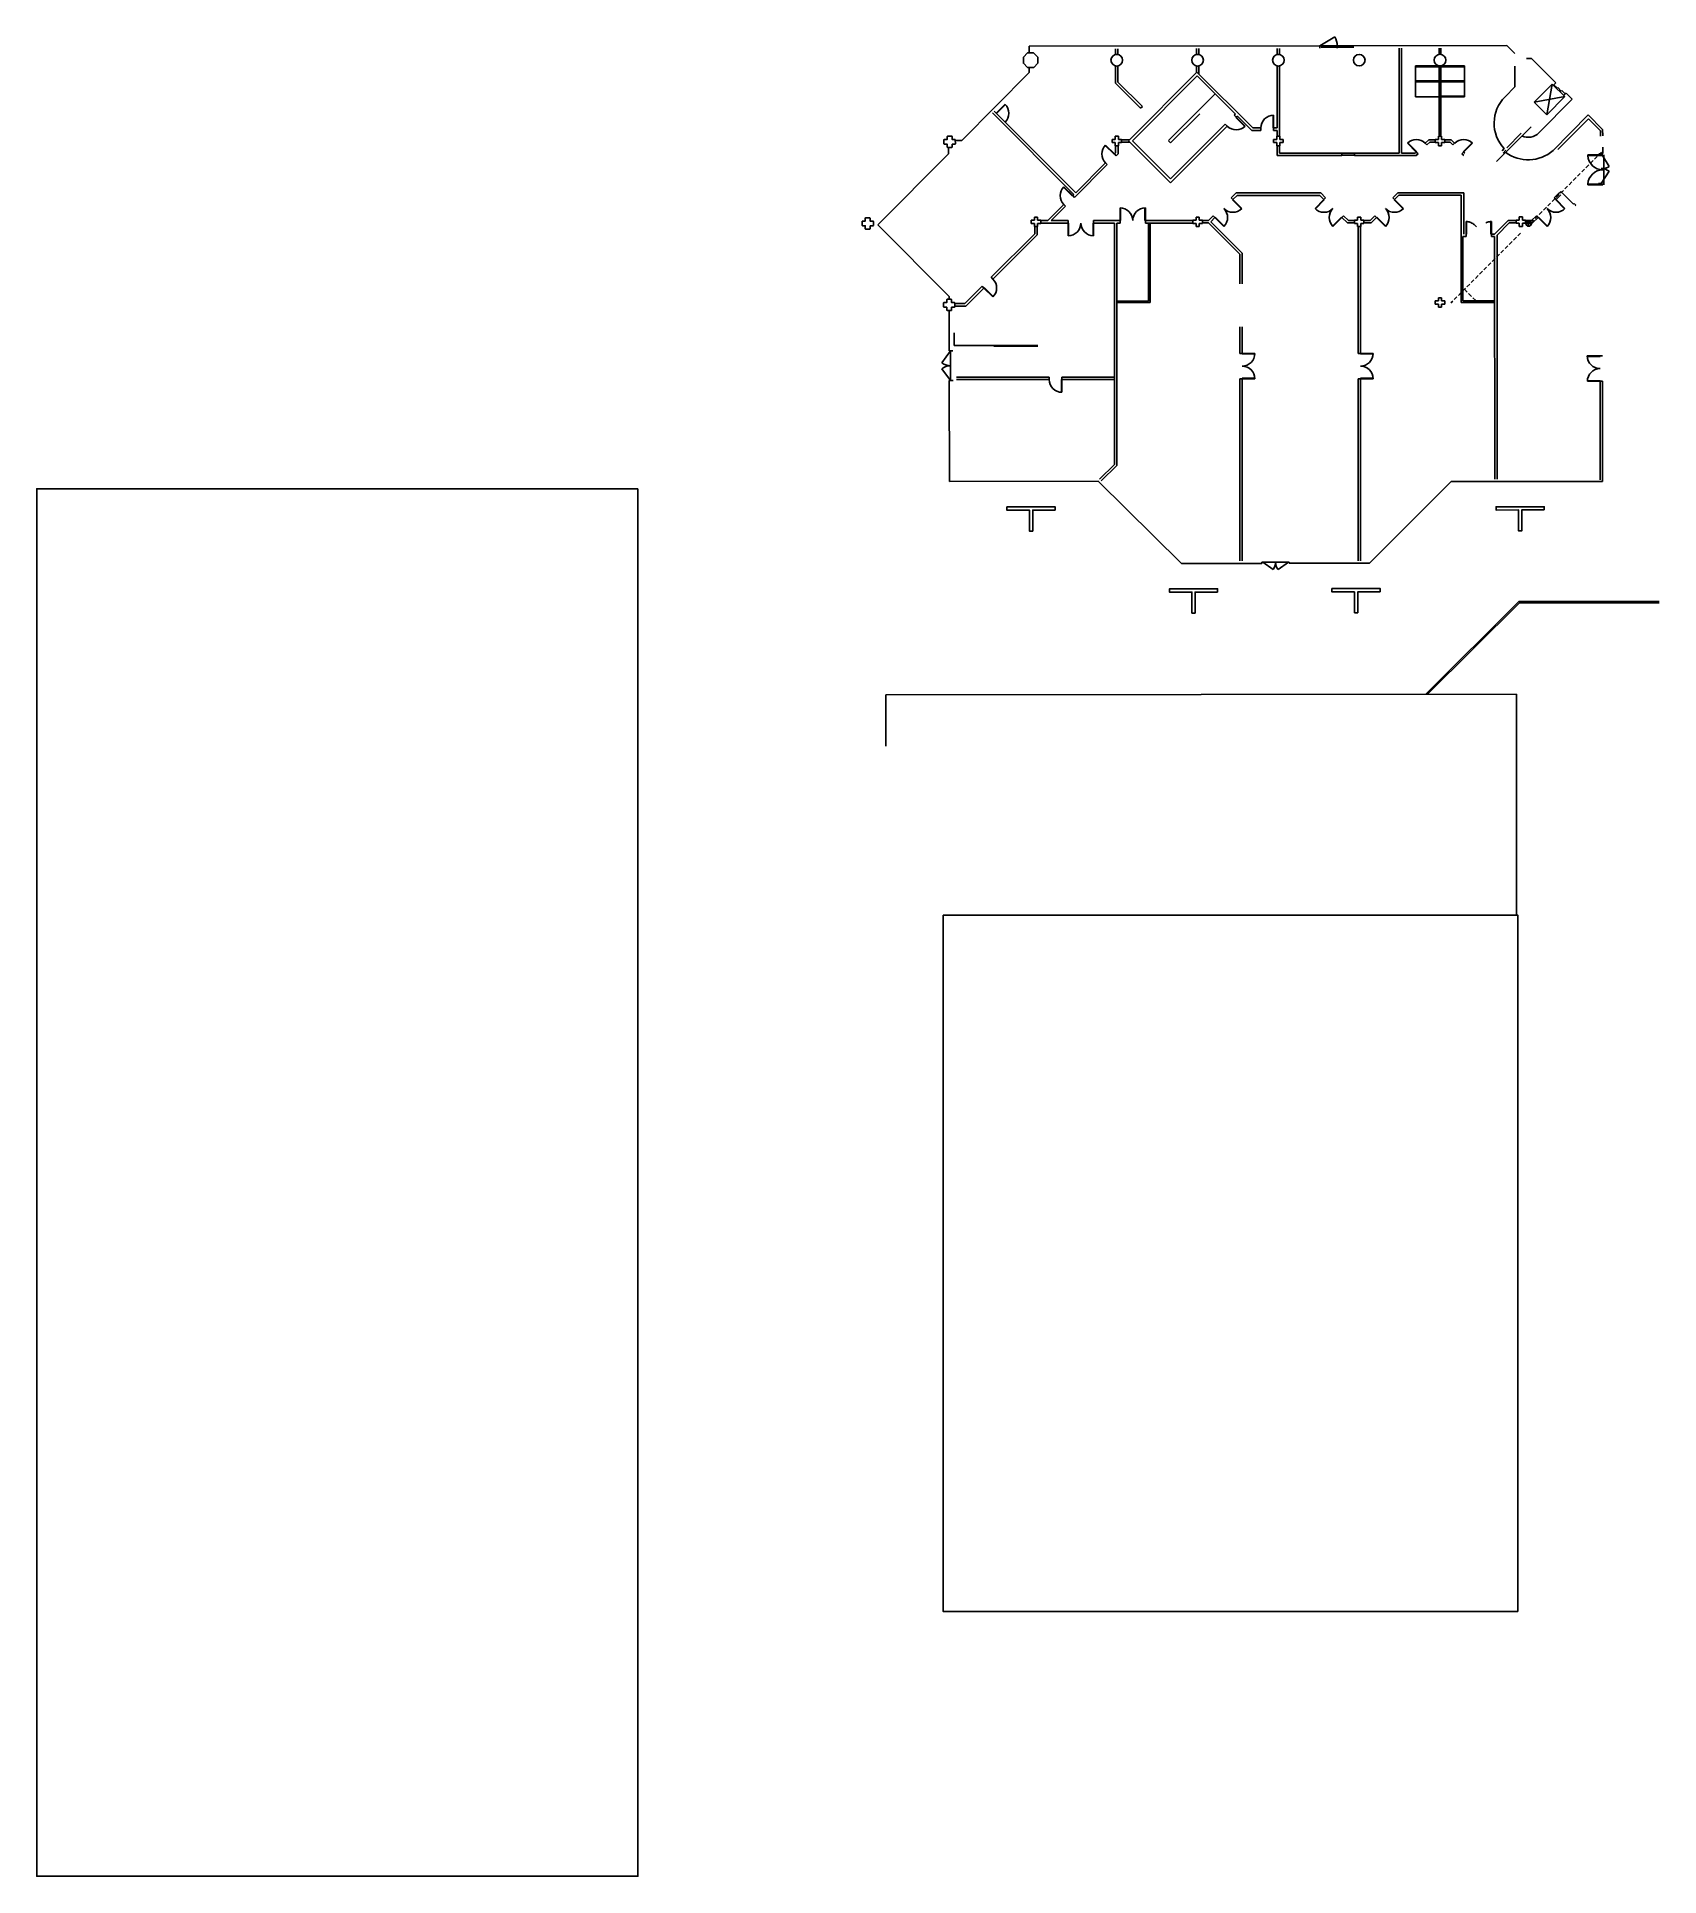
# Model space of a CAD drawing. Header units: metres. Extents: x -170671 to 7046476, y -35663801 to 566855.
# Drawn here: x 721 to 10858, y -4044 to 7447 of the extents above; entities that cross this region are included whole.
import ezdxf

# ---------------------------------------------------------------- set-up
doc = ezdxf.new("R2010")
doc.units = ezdxf.units.M
doc.header["$LTSCALE"] = 100
doc.linetypes.add('CACHE', pattern=[0.375, 0.25, -0.125])
doc.linetypes.add('CACHE2', pattern=[0.1875, 0.125, -0.0625])
for name, color, linetype in [('0-cloison', 250, 'Continuous'), ('0-mur', 250, 'Continuous'), ('0-porte', 6, 'Continuous'), ('0-xref-geo', 141, 'Continuous'), ('1-BATI', 2, 'Continuous'), ('1-mur', 250, 'Continuous'), ('G-portes', 250, 'Continuous')]:
    doc.layers.add(name, color=color, linetype=linetype)

# ---------------------------------------------------------------- blocks, each defined once
blk = doc.blocks.new('pdd')
at = {"color": 0, "linetype": 'ByBlock', "lineweight": -2}
for p, q in [((-0.5, 1), (0, 1)), ((-0.5, 0.975), (-0.5, 1)), ((0, 0.975), (-0.5, 0.975)), ((0, 1), (0, 0.975)), ((-0.5, 0.025), (0, 0.025)), ((-0.5, 0), (-0.5, 0.025)), ((0, 0), (-0.5, 0)), ((0, 0.025), (0, 0))]:
    blk.add_line(p, q, dxfattribs=at)
at = {"color": 0, "linetype": 'CACHE2', "lineweight": -2}
blk.add_line((0.026, 1), (0.026, 0), dxfattribs=at)
at = {"color": 0, "linetype": 'ByBlock', "lineweight": -2}
for centre, radius, start, end in [((0.001, 1.002), 0.502, 183.08833, 269.84934), ((0, -0.001), 0.501, 90.05189, 177.01047)]:
    blk.add_arc(centre, radius, start, end, dxfattribs=at)

msp = doc.modelspace()

# ---------------------------------------------------------------- linework, layer by layer
at = {"layer": '0-cloison', "color": 0}
for p, q in [((7461.548, 7372.808), (7461.566, 7336.812)), ((7476.433, 7372.793), (7476.429, 7336.842)), ((7966.358, 7373.279), (7966.368, 7336.484)), ((7981.228, 7373.31), (7981.237, 7336.516)), ((8471.169, 7373.749), (8471.173, 7336.605)), ((8486.038, 7373.781), (8486.036, 7336.635)), ((9232.892, 7376.127), (9233.026, 6719.645)), ((9247.761, 7376.158), (9247.905, 6719.629)), ((9483.247, 7376.376), (9483.262, 7337.242)), ((9493.17, 7376.365), (9493.17, 7337.279)), ((7461.573, 7264.715), (7461.596, 7157.467)), ((7476.451, 7264.698), (7476.474, 7163.625)), ((7966.392, 7223.312), (7966.385, 7265.235)), ((7981.264, 7214.132), (7981.248, 7265.265)), ((8471.184, 7265.355), (8471.272, 6877.542)), ((8486.063, 7265.338), (8486.15, 6825.941)), ((9483.269, 7265.145), (9334.538, 7265.122)), ((9334.538, 7265.122), (9334.538, 7265.122)), ((9334.538, 7265.122), (9334.538, 7265.122)), ((9334.538, 7265.122), (9334.589, 7071.74)), ((9334.543, 7260.144), (9483.279, 7260.168)), ((9334.543, 7260.144), (9334.543, 7260.144)), ((9483.269, 7265.145), (9483.363, 6826.147)), ((9641.917, 7260.227), (9493.187, 7260.204)), ((9641.923, 7265.157), (9493.192, 7265.134)), ((9493.192, 7265.134), (9493.28, 6826.135)), ((9641.917, 7260.227), (9641.917, 7260.227)), ((9641.923, 7265.157), (9641.923, 7265.157)), ((9641.923, 7265.157), (9641.923, 7265.157)), ((9641.923, 7265.157), (9641.958, 7071.822)), ((7461.596, 7157.467), (7461.596, 7157.467)), ((7461.596, 7157.467), (7461.596, 7157.467)), ((7618.055, 7001.093), (7461.596, 7157.467)), ((7476.474, 7163.625), (7476.474, 7163.625)), ((7476.474, 7163.625), (7476.474, 7163.625)), ((7628.565, 7011.606), (7476.474, 7163.625)), ((9334.565, 7170.921), (9483.295, 7170.943)), ((9334.565, 7170.921), (9334.565, 7170.921)), ((9334.569, 7165.942), (9483.3, 7165.965)), ((9334.569, 7165.942), (9334.569, 7165.942)), ((9641.938, 7166.024), (9493.207, 7166.001)), ((9641.943, 7170.955), (9493.212, 7170.932)), ((9641.938, 7166.024), (9641.938, 7166.024)), ((9641.943, 7170.955), (9641.943, 7170.955)), ((7628.565, 7011.606), (7618.055, 7001.093)), ((7628.565, 7011.606), (7628.565, 7011.606)), ((7628.565, 7011.606), (7628.565, 7011.606)), ((9334.589, 7071.74), (9483.31, 7071.81)), ((9334.589, 7071.74), (9334.589, 7071.74)), ((9334.589, 7071.74), (9334.589, 7071.74)), ((9641.958, 7071.822), (9493.227, 7071.799)), ((9641.954, 7076.8), (9493.233, 7076.729)), ((9641.954, 7076.8), (9641.954, 7076.8)), ((9641.958, 7071.822), (9641.958, 7071.822)), ((9641.958, 7071.822), (9641.958, 7071.822)), ((6691.325, 6971.542), (7201.486, 6461.617)), ((6701.835, 6982.056), (7212.003, 6472.132)), ((7618.055, 7001.093), (7618.055, 7001.093)), ((7618.055, 7001.093), (7618.055, 7001.093)), ((7546.661, 6803.403), (7498.858, 6803.417)), ((7550.769, 6788.538), (7498.862, 6788.53)), ((8311.857, 6862.639), (8311.857, 6862.639)), ((8311.857, 6862.639), (8311.857, 6862.639)), ((8318.012, 6877.511), (8318.012, 6877.511)), ((8318.012, 6877.511), (8318.012, 6877.511)), ((8445.987, 6877.522), (8445.987, 6877.522)), ((8448.963, 6877.519), (8448.957, 6862.68)), ((8448.957, 6862.68), (8448.957, 6862.68)), ((8448.957, 6862.68), (8448.957, 6862.68)), ((8448.957, 6862.68), (8471.275, 6862.655)), ((8471.272, 6877.542), (8448.963, 6877.519)), ((8448.963, 6877.519), (8448.963, 6877.519)), ((8448.963, 6877.519), (8448.963, 6877.519)), ((8448.963, 6877.519), (8448.963, 6877.519)), ((8448.963, 6877.519), (8448.963, 6877.519)), ((8448.963, 6877.519), (8448.963, 6877.519)), ((8471.272, 6877.542), (8471.272, 6877.542)), ((8471.272, 6877.542), (8471.272, 6877.542)), ((8471.275, 6862.655), (8471.275, 6862.655)), ((8471.275, 6862.655), (8471.275, 6862.655)), ((8471.275, 6862.655), (8471.281, 6825.909)), ((9418.376, 6803.809), (9396.626, 6782.039)), ((9396.626, 6782.039), (9407.137, 6771.54)), ((9407.137, 6771.54), (9424.535, 6788.956)), ((9418.376, 6803.809), (9458.587, 6803.822)), ((9418.376, 6803.809), (9418.376, 6803.809)), ((9418.376, 6803.809), (9418.376, 6803.809)), ((9424.535, 6788.956), (9424.535, 6788.956)), ((9424.535, 6788.956), (9424.535, 6788.956)), ((9424.535, 6788.956), (9458.591, 6788.935)), ((9558.281, 6803.862), (9518.071, 6803.849)), ((9552.121, 6788.989), (9518.08, 6788.963)), ((9552.121, 6788.989), (9552.121, 6788.989)), ((9552.121, 6788.989), (9552.121, 6788.989)), ((9569.538, 6771.554), (9552.121, 6788.989)), ((9558.281, 6803.862), (9558.281, 6803.862)), ((9558.281, 6803.862), (9558.281, 6803.862)), ((9558.281, 6803.862), (9580.048, 6782.068)), ((9580.048, 6782.068), (9569.538, 6771.554)), ((7461.695, 6721.906), (7454.68, 6714.928)), ((7454.68, 6714.928), (7454.68, 6714.928)), ((7454.68, 6714.928), (7454.68, 6714.928)), ((7454.68, 6714.928), (7454.68, 6714.928)), ((7454.68, 6714.928), (7454.68, 6714.928)), ((7454.68, 6714.928), (7454.68, 6714.928)), ((7454.68, 6714.928), (7465.207, 6704.383)), ((7461.695, 6721.906), (7461.685, 6766.219)), ((7461.695, 6721.906), (7461.695, 6721.906)), ((7461.695, 6721.906), (7461.695, 6721.906)), ((7476.565, 6715.763), (7465.207, 6704.383)), ((7465.207, 6704.383), (7465.207, 6704.383)), ((7465.207, 6704.383), (7465.207, 6704.383)), ((7476.565, 6715.763), (7476.557, 6766.201)), ((7476.565, 6715.763), (7476.565, 6715.763)), ((7476.565, 6715.763), (7476.565, 6715.763)), ((8471.299, 6766.411), (8471.3, 6704.47)), ((8471.3, 6704.47), (8874.473, 6704.563)), ((8471.3, 6704.47), (8471.3, 6704.47)), ((8471.3, 6704.47), (8471.3, 6704.47)), ((8486.162, 6766.442), (8486.176, 6719.491)), ((8486.176, 6719.491), (8874.48, 6719.551)), ((8486.176, 6719.491), (8486.176, 6719.491)), ((8486.176, 6719.491), (8486.176, 6719.491)), ((8874.48, 6719.551), (8874.473, 6704.563)), ((8953.794, 6719.605), (9233.026, 6719.645)), ((8953.794, 6719.605), (8953.797, 6704.568)), ((8953.797, 6704.568), (9340.276, 6704.663)), ((9233.026, 6719.645), (9233.026, 6719.645)), ((9233.026, 6719.645), (9233.026, 6719.645)), ((9247.905, 6719.629), (9334.266, 6719.645)), ((9247.905, 6719.629), (9247.905, 6719.629)), ((9247.905, 6719.629), (9247.905, 6719.629)), ((9340.549, 6725.929), (9334.266, 6719.645)), ((9334.266, 6719.645), (9334.266, 6719.645)), ((9334.266, 6719.645), (9334.266, 6719.645)), ((9351.066, 6715.431), (9340.276, 6704.663)), ((9340.276, 6704.663), (9340.276, 6704.663)), ((9340.276, 6704.663), (9340.276, 6704.663)), ((9340.549, 6725.929), (9351.066, 6715.431)), ((9636.292, 6725.88), (9625.776, 6715.365)), ((9625.776, 6715.365), (9625.776, 6715.365)), ((9625.776, 6715.365), (9625.776, 6715.365)), ((9625.776, 6715.365), (9636.427, 6704.696)), ((9636.292, 6725.88), (9642.582, 6719.568)), ((9636.345, 6704.729), (9636.345, 6704.729)), ((9636.427, 6704.696), (9636.427, 6704.696)), ((7409.129, 6648.273), (7204.998, 6444.094)), ((7398.602, 6658.818), (7212.003, 6472.132)), ((7398.602, 6658.818), (7398.602, 6658.818)), ((7398.602, 6658.818), (7398.602, 6658.818)), ((7398.602, 6658.818), (7398.602, 6658.818)), ((7398.602, 6658.818), (7398.602, 6658.818)), ((7398.602, 6658.818), (7409.129, 6648.273)), ((7409.129, 6648.273), (7409.129, 6648.273)), ((7409.129, 6648.273), (7409.129, 6648.273)), ((7201.486, 6461.617), (7194.48, 6454.592)), ((7194.48, 6454.592), (7194.48, 6454.592)), ((7194.48, 6454.592), (7194.48, 6454.592)), ((7194.48, 6454.592), (7194.48, 6454.592)), ((7194.48, 6454.592), (7194.48, 6454.592)), ((7194.48, 6454.592), (7194.48, 6454.592)), ((7194.48, 6454.592), (7204.998, 6444.094)), ((7201.486, 6461.617), (7201.486, 6461.617)), ((7201.486, 6461.617), (7201.486, 6461.617)), ((7204.998, 6444.094), (7204.998, 6444.094)), ((7204.998, 6444.094), (7204.998, 6444.094)), ((7212.003, 6472.132), (7212.003, 6472.132)), ((7212.003, 6472.132), (7212.003, 6472.132)), ((8214.524, 6471.406), (8183.577, 6440.43)), ((8183.577, 6440.43), (8183.577, 6440.43)), ((8183.577, 6440.43), (8183.577, 6440.43)), ((8194.094, 6429.933), (8183.577, 6440.43)), ((8220.699, 6456.506), (8194.094, 6429.933)), ((8214.524, 6471.406), (8743.057, 6471.485)), ((8214.524, 6471.406), (8214.524, 6471.406)), ((8214.524, 6471.406), (8214.524, 6471.406)), ((8220.699, 6456.506), (8736.903, 6456.613)), ((8220.699, 6456.506), (8220.699, 6456.506)), ((8220.699, 6456.506), (8220.699, 6456.506)), ((8736.903, 6456.613), (8736.903, 6456.613)), ((8736.903, 6456.613), (8736.903, 6456.613)), ((8736.903, 6456.613), (8763.498, 6430.057)), ((8743.057, 6471.485), (8743.057, 6471.485)), ((8743.057, 6471.485), (8743.057, 6471.485)), ((8743.057, 6471.485), (8774.014, 6440.571)), ((8763.498, 6430.057), (8774.014, 6440.571)), ((8774.014, 6440.571), (8774.014, 6440.571)), ((8774.014, 6440.571), (8774.014, 6440.571)), ((9224.138, 6471.599), (9193.182, 6440.671)), ((9193.182, 6440.671), (9193.182, 6440.671)), ((9193.182, 6440.671), (9193.182, 6440.671)), ((9203.708, 6430.125), (9193.182, 6440.671)), ((9230.297, 6456.746), (9203.708, 6430.125)), ((9224.138, 6471.599), (9636.4, 6471.713)), ((9224.138, 6471.599), (9224.138, 6471.599)), ((9224.138, 6471.599), (9224.138, 6471.599)), ((9230.297, 6456.746), (9621.525, 6456.843)), ((9230.297, 6456.746), (9230.297, 6456.746)), ((9230.297, 6456.746), (9230.297, 6456.746)), ((9621.525, 6456.843), (9621.525, 6456.843)), ((9621.525, 6456.843), (9621.525, 6456.843)), ((9621.582, 6199.628), (9621.525, 6456.843)), ((9636.4, 6471.713), (9636.4, 6471.713)), ((9636.4, 6471.713), (9636.4, 6471.713)), ((9636.4, 6471.713), (9636.4, 6471.713)), ((9636.458, 6213.055), (9636.4, 6471.713)), ((9636.4, 6471.713), (9636.458, 6213.055)), ((10242.883, 6480.984), (10202.795, 6440.863)), ((10202.795, 6440.863), (10233.743, 6471.839)), ((10213.313, 6430.366), (10202.795, 6440.863)), ((10242.894, 6459.924), (10213.313, 6430.366)), ((10242.883, 6480.984), (10242.883, 6480.984)), ((10242.883, 6480.984), (10242.883, 6480.984)), ((10242.883, 6480.984), (10322.551, 6401.341)), ((10242.894, 6459.924), (10242.894, 6459.924)), ((10242.894, 6459.924), (10242.894, 6459.924)), ((7138.403, 6398.482), (7038.454, 6298.508)), ((7148.92, 6387.984), (7059.488, 6298.525)), ((7138.403, 6398.482), (7138.403, 6398.482)), ((7138.403, 6398.482), (7138.403, 6398.482)), ((7138.403, 6398.482), (7138.403, 6398.482)), ((7138.403, 6398.482), (7138.403, 6398.482)), ((7138.403, 6398.482), (7148.92, 6387.984)), ((7148.92, 6387.984), (7148.92, 6387.984)), ((7148.92, 6387.984), (7148.92, 6387.984)), ((8071.428, 6328.211), (8041.922, 6298.718)), ((8071.428, 6328.211), (8071.428, 6328.211)), ((8071.428, 6328.211), (8071.428, 6328.211)), ((8081.94, 6317.713), (8071.428, 6328.211)), ((8191.989, 6427.82), (8191.989, 6427.82)), ((8194.094, 6429.933), (8194.094, 6429.933)), ((8194.094, 6429.933), (8194.094, 6429.933)), ((8194.094, 6429.933), (8194.094, 6429.933)), ((8194.094, 6429.933), (8194.094, 6429.933)), ((8194.094, 6429.933), (8194.094, 6429.933)), ((8763.498, 6430.057), (8763.498, 6430.057)), ((8763.498, 6430.057), (8763.498, 6430.057)), ((8763.498, 6430.057), (8763.498, 6430.057)), ((8763.498, 6430.057), (8763.498, 6430.057)), ((8763.498, 6430.057), (8763.498, 6430.057)), ((8765.608, 6427.939), (8765.608, 6427.939)), ((8875.711, 6317.876), (8886.221, 6328.389)), ((8886.221, 6328.389), (8886.221, 6328.389)), ((8886.221, 6328.389), (8886.221, 6328.389)), ((8886.221, 6328.389), (8915.74, 6298.881)), ((9081.033, 6328.452), (9051.536, 6298.91)), ((9081.033, 6328.452), (9081.033, 6328.452)), ((9081.033, 6328.452), (9081.033, 6328.452)), ((9091.554, 6317.905), (9081.033, 6328.452)), ((9201.603, 6428.012), (9201.603, 6428.012)), ((9203.708, 6430.125), (9203.708, 6430.125)), ((9203.708, 6430.125), (9203.708, 6430.125)), ((9203.708, 6430.125), (9203.708, 6430.125)), ((9203.708, 6430.125), (9203.708, 6430.125)), ((9203.708, 6430.125), (9203.708, 6430.125)), ((9983.332, 6301.589), (9983.318, 6321.453)), ((9983.318, 6321.453), (10003.152, 6321.43)), ((10003.152, 6321.43), (10003.157, 6301.614)), ((10061.14, 6299.151), (10090.641, 6328.643)), ((10090.641, 6328.643), (10101.158, 6318.146)), ((10322.551, 6401.341), (10327.061, 6405.876)), ((10322.551, 6401.341), (10322.551, 6401.341)), ((10322.551, 6401.341), (10322.551, 6401.341)), ((10327.061, 6405.876), (10327.061, 6405.876)), ((10327.061, 6405.876), (10327.061, 6405.876)), ((10327.061, 6405.876), (10327.061, 6405.876)), ((10327.061, 6405.876), (10327.061, 6405.876)), ((10327.061, 6405.876), (10327.061, 6405.876)), ((10327.061, 6405.876), (10327.061, 6405.876)), ((10337.587, 6395.331), (10327.061, 6405.876)), ((10333.063, 6390.843), (10337.587, 6395.331)), ((10333.063, 6390.843), (10333.063, 6390.843)), ((10333.063, 6390.843), (10333.063, 6390.843)), ((10337.587, 6395.331), (10337.587, 6395.331)), ((10337.587, 6395.331), (10337.587, 6395.331)), ((10337.587, 6395.331), (10337.587, 6395.331)), ((10337.587, 6395.331), (10337.587, 6395.331)), ((10337.587, 6395.331), (10337.587, 6395.331)), ((10339.686, 6397.443), (10339.686, 6397.443)), ((6684.491, 5944.411), (6956.992, 6217.013)), ((6695.017, 5933.866), (6971.867, 6210.872)), ((6956.992, 6217.013), (6956.991, 6261.278)), ((6956.992, 6217.013), (6956.992, 6217.013)), ((6956.992, 6217.013), (6956.992, 6217.013)), ((6971.867, 6210.872), (6971.86, 6261.31)), ((6971.867, 6210.872), (6971.867, 6210.872)), ((6971.867, 6210.872), (6971.867, 6210.872)), ((6994.158, 6283.638), (7165.03, 6283.65)), ((7038.454, 6298.508), (6994.164, 6298.477)), ((7038.454, 6298.508), (7038.454, 6298.508)), ((7038.454, 6298.508), (7038.454, 6298.508)), ((7165.02, 6298.536), (7059.488, 6298.525)), ((7059.488, 6298.525), (7059.488, 6298.525)), ((7059.488, 6298.525), (7059.488, 6298.525)), ((7165.02, 6298.536), (7165.02, 6298.536)), ((7165.02, 6298.536), (7165.02, 6298.536)), ((7165.03, 6283.65), (7165.02, 6298.536)), ((7165.03, 6283.65), (7165.03, 6283.65)), ((7165.03, 6283.65), (7165.03, 6283.65)), ((7165.03, 6283.65), (7165.03, 6283.65)), ((7165.03, 6283.65), (7165.03, 6283.65)), ((7165.03, 6283.65), (7165.03, 6283.65)), ((7168.006, 6283.647), (7168.006, 6283.647)), ((7320.692, 6283.713), (7320.692, 6283.713)), ((7323.668, 6283.709), (7323.674, 6298.549)), ((7323.668, 6283.709), (7454.353, 6283.714)), ((7323.668, 6283.709), (7323.668, 6283.709)), ((7323.668, 6283.709), (7323.668, 6283.709)), ((7323.668, 6283.709), (7323.668, 6283.709)), ((7323.668, 6283.709), (7323.668, 6283.709)), ((7323.668, 6283.709), (7323.668, 6283.709)), ((7323.674, 6298.549), (7489.046, 6298.608)), ((7323.674, 6298.549), (7323.674, 6298.549)), ((7323.674, 6298.549), (7323.674, 6298.549)), ((7454.353, 6283.714), (7454.353, 6283.714)), ((7454.353, 6283.714), (7454.353, 6283.714)), ((7454.678, 4775.876), (7454.353, 6283.714)), ((7469.216, 6283.744), (7469.216, 6283.744)), ((7469.216, 6283.744), (7469.216, 6283.744)), ((7469.547, 4769.733), (7469.216, 6283.744)), ((7489.056, 6283.722), (7469.216, 6283.744)), ((7489.046, 6298.608), (7489.046, 6298.608)), ((7489.046, 6298.608), (7489.046, 6298.608)), ((7489.046, 6298.608), (7489.046, 6298.608)), ((7489.046, 6298.608), (7489.046, 6298.608)), ((7489.046, 6298.608), (7489.046, 6298.608)), ((7489.046, 6298.608), (7489.056, 6283.722)), ((7489.056, 6283.722), (7489.056, 6283.722)), ((7489.056, 6283.722), (7489.056, 6283.722)), ((7492.022, 6298.605), (7492.022, 6298.605)), ((7644.724, 6298.624), (7644.724, 6298.624)), ((7647.7, 6298.621), (7647.694, 6283.781)), ((7647.694, 6283.781), (7944.283, 6283.802)), ((7647.694, 6283.781), (7647.694, 6283.781)), ((7647.694, 6283.781), (7647.694, 6283.781)), ((7647.7, 6298.621), (7944.279, 6298.689)), ((7647.7, 6298.621), (7647.7, 6298.621)), ((7647.7, 6298.621), (7647.7, 6298.621)), ((7647.7, 6298.621), (7647.7, 6298.621)), ((7647.7, 6298.621), (7647.7, 6298.621)), ((7647.7, 6298.621), (7647.7, 6298.621)), ((7667.529, 6283.759), (7667.529, 6283.759)), ((7667.631, 5796.315), (7667.529, 6283.759)), ((7677.446, 6283.747), (7677.446, 6283.747)), ((7677.553, 5786.396), (7677.446, 6283.747)), ((8041.922, 6298.718), (8003.769, 6298.717)), ((8041.932, 6283.832), (8003.772, 6283.83)), ((8041.922, 6298.718), (8041.922, 6298.718)), ((8041.922, 6298.718), (8041.922, 6298.718)), ((8041.932, 6283.832), (8041.932, 6283.832)), ((8041.932, 6283.832), (8041.932, 6283.832)), ((8237.549, 6088.323), (8041.932, 6283.832)), ((8081.94, 6317.713), (8055.526, 6291.277)), ((8055.526, 6291.277), (8055.526, 6291.277)), ((8055.526, 6291.277), (8055.526, 6291.277)), ((8252.421, 6094.479), (8055.526, 6291.277)), ((8081.94, 6317.713), (8081.94, 6317.713)), ((8081.94, 6317.713), (8081.94, 6317.713)), ((8081.94, 6317.713), (8081.94, 6317.713)), ((8081.94, 6317.713), (8081.94, 6317.713)), ((8081.94, 6317.713), (8081.94, 6317.713)), ((8084.045, 6319.826), (8084.045, 6319.826)), ((8873.601, 6319.994), (8873.601, 6319.994)), ((8875.711, 6317.876), (8875.711, 6317.876)), ((8875.711, 6317.876), (8875.711, 6317.876)), ((8875.711, 6317.876), (8875.711, 6317.876)), ((8875.711, 6317.876), (8875.711, 6317.876)), ((8875.711, 6317.876), (8875.711, 6317.876)), ((8875.711, 6317.876), (8909.579, 6284.008)), ((8909.579, 6284.008), (8953.887, 6284.042)), ((8909.579, 6284.008), (8909.579, 6284.008)), ((8909.579, 6284.008), (8909.579, 6284.008)), ((8915.74, 6298.881), (8953.883, 6298.93)), ((8915.74, 6298.881), (8915.74, 6298.881)), ((8915.74, 6298.881), (8915.74, 6298.881)), ((8976.373, 5469.403), (8976.209, 6261.712)), ((8991.078, 6261.743), (8991.245, 5469.385)), ((9057.694, 6284.057), (9013.377, 6284.071)), ((9051.536, 6298.91), (9013.383, 6298.91)), ((9051.536, 6298.91), (9051.536, 6298.91)), ((9051.536, 6298.91), (9051.536, 6298.91)), ((9091.554, 6317.905), (9057.694, 6284.057)), ((9057.694, 6284.057), (9057.694, 6284.057)), ((9057.694, 6284.057), (9057.694, 6284.057)), ((9091.554, 6317.905), (9091.554, 6317.905)), ((9091.554, 6317.905), (9091.554, 6317.905)), ((9091.554, 6317.905), (9091.554, 6317.905)), ((9091.554, 6317.905), (9091.554, 6317.905)), ((9091.554, 6317.905), (9091.554, 6317.905)), ((9093.659, 6320.019), (9093.659, 6320.019)), ((9806.999, 6213.101), (9806.999, 6213.101)), ((9809.975, 6213.098), (9829.8, 6213.123)), ((9809.975, 6213.098), (9809.975, 6213.098)), ((9809.975, 6213.098), (9809.975, 6213.098)), ((9809.975, 6213.098), (9809.975, 6213.098)), ((9809.975, 6213.098), (9809.975, 6213.098)), ((9809.975, 6213.098), (9809.975, 6213.098)), ((9809.975, 6213.098), (9809.977, 6199.654)), ((9829.8, 6213.123), (9915.046, 6299.107)), ((9829.8, 6213.123), (9915.046, 6299.107)), ((9829.8, 6213.123), (9829.8, 6213.123)), ((9829.8, 6213.123), (9829.8, 6213.123)), ((9844.676, 6206.981), (9921.241, 6284.261)), ((9844.676, 6206.981), (9844.676, 6206.981)), ((9844.676, 6206.981), (9844.676, 6206.981)), ((9845.001, 4683.558), (9844.676, 6206.981)), ((9915.046, 6299.107), (9963.497, 6299.122)), ((9915.046, 6299.107), (9963.497, 6299.122)), ((9915.046, 6299.107), (9915.046, 6299.107)), ((9915.046, 6299.107), (9915.046, 6299.107)), ((9921.241, 6284.261), (9921.241, 6284.261)), ((9921.241, 6284.261), (9921.241, 6284.261)), ((9921.241, 6284.261), (9963.501, 6284.235)), ((9963.497, 6299.122), (9963.492, 6301.611)), ((9963.492, 6301.611), (9983.332, 6301.589)), ((10003.157, 6301.614), (10022.982, 6301.639)), ((10022.982, 6301.639), (10022.987, 6299.151)), ((10022.987, 6299.151), (10061.14, 6299.151)), ((10067.299, 6284.298), (10022.991, 6284.264)), ((10101.158, 6318.146), (10067.299, 6284.298)), ((8252.421, 6094.479), (8252.421, 6094.479)), ((8252.421, 6094.479), (8252.421, 6094.479)), ((8252.463, 5903.385), (8252.421, 6094.479)), ((9621.674, 5786.821), (9621.582, 6199.628)), ((9809.977, 6199.654), (9829.802, 6199.679)), ((9809.977, 6199.654), (9809.977, 6199.654)), ((9809.977, 6199.654), (9809.977, 6199.654)), ((9829.802, 6199.679), (9829.802, 6199.679)), ((9829.802, 6199.679), (9829.802, 6199.679)), ((9830.131, 4683.527), (9829.802, 6199.679)), ((8237.549, 6088.323), (8237.549, 6088.323)), ((8237.549, 6088.323), (8237.549, 6088.323)), ((8237.594, 5903.354), (8237.549, 6088.323)), ((6520.107, 5779.936), (6628.419, 5888.302)), ((6526.275, 5765.036), (6638.94, 5877.756)), ((6628.419, 5888.302), (6628.419, 5888.302)), ((6628.419, 5888.302), (6628.419, 5888.302)), ((6628.419, 5888.302), (6638.94, 5877.756)), ((6638.94, 5877.756), (6638.94, 5877.756)), ((6638.94, 5877.756), (6638.94, 5877.756)), ((6638.94, 5877.756), (6638.94, 5877.756)), ((6638.94, 5877.756), (6638.94, 5877.756)), ((6638.94, 5877.756), (6638.94, 5877.756)), ((6641.045, 5879.869), (6641.045, 5879.869)), ((6684.491, 5944.411), (6684.491, 5944.411)), ((6684.491, 5944.411), (6684.491, 5944.411)), ((6684.491, 5944.411), (6695.017, 5933.866)), ((6695.017, 5933.866), (6695.017, 5933.866)), ((6695.017, 5933.866), (6695.017, 5933.866)), ((6695.017, 5933.866), (6695.017, 5933.866)), ((6695.017, 5933.866), (6695.017, 5933.866)), ((6526.275, 5765.036), (6457.321, 5765.059)), ((6520.107, 5779.936), (6457.327, 5779.898)), ((6520.107, 5779.936), (6520.107, 5779.936)), ((6520.107, 5779.936), (6520.107, 5779.936)), ((6526.275, 5765.036), (6526.275, 5765.036)), ((6526.275, 5765.036), (6526.275, 5765.036)), ((7667.631, 5796.315), (7469.328, 5796.252)), ((7677.553, 5786.396), (7469.333, 5786.344)), ((7667.631, 5796.315), (7667.631, 5796.315)), ((7667.631, 5796.315), (7667.631, 5796.315)), ((7677.553, 5786.396), (7677.553, 5786.396)), ((7677.553, 5786.396), (7677.553, 5786.396)), ((7677.553, 5786.396), (7677.553, 5786.396)), ((9829.895, 5786.872), (9621.674, 5786.821)), ((9829.889, 5796.779), (9631.592, 5796.718)), ((8237.685, 5469.235), (8237.649, 5635.235)), ((8252.518, 5635.266), (8252.557, 5469.218)), ((6452.32, 5597.755), (6452.337, 5518.439)), ((6452.337, 5518.439), (6452.337, 5518.439)), ((6452.337, 5518.439), (6452.337, 5518.439)), ((6467.215, 5518.423), (6452.337, 5518.439)), ((6695.71, 5518.489), (6467.215, 5518.423)), ((6467.215, 5518.423), (6467.215, 5518.423)), ((6467.215, 5518.423), (6467.215, 5518.423)), ((6975.374, 5518.516), (6695.71, 5518.489)), ((6975.369, 5513.586), (6699.776, 5513.526)), ((8237.685, 5469.235), (8237.685, 5469.235)), ((8237.685, 5469.235), (8237.685, 5469.235)), ((8252.557, 5469.218), (8237.685, 5469.235)), ((8252.553, 5466.279), (8252.553, 5466.279)), ((8252.557, 5469.218), (8252.557, 5469.218)), ((8252.557, 5469.218), (8252.557, 5469.218)), ((8252.557, 5469.218), (8252.557, 5469.218)), ((8252.557, 5469.218), (8252.557, 5469.218)), ((8252.557, 5469.218), (8252.557, 5469.218)), ((8976.373, 5469.403), (8976.373, 5469.403)), ((8976.373, 5469.403), (8976.373, 5469.403)), ((8991.245, 5469.385), (8976.373, 5469.403)), ((8991.245, 5469.385), (8991.245, 5469.385)), ((8991.245, 5469.385), (8991.245, 5469.385)), ((8991.245, 5469.385), (8991.245, 5469.385)), ((8991.245, 5469.385), (8991.245, 5469.385)), ((8991.245, 5469.385), (8991.245, 5469.385)), ((8991.25, 5466.399), (8991.25, 5466.399)), ((10488.309, 5450.449), (10488.309, 5450.449)), ((10488.31, 5453.437), (10488.31, 5453.437)), ((10488.31, 5453.437), (10488.31, 5453.437)), ((10488.31, 5453.437), (10488.31, 5453.437)), ((10488.31, 5453.437), (10488.31, 5453.437)), ((10488.31, 5453.437), (10503.183, 5453.419)), ((10503.183, 5453.419), (10503.183, 5453.419)), ((10503.183, 5453.419), (10503.183, 5453.419)), ((6467.255, 5305.271), (7046.588, 5305.386)), ((7046.594, 5320.225), (6467.261, 5320.11)), ((7046.588, 5305.386), (7046.594, 5320.225)), ((7046.588, 5305.386), (7046.588, 5305.386)), ((7046.588, 5305.386), (7046.588, 5305.386)), ((7046.588, 5305.386), (7046.588, 5305.386)), ((7046.588, 5305.386), (7046.588, 5305.386)), ((7046.594, 5320.225), (7046.594, 5320.225)), ((7046.594, 5320.225), (7046.594, 5320.225)), ((7122.936, 5305.395), (7122.936, 5305.395)), ((7454.557, 5320.328), (7125.908, 5320.279)), ((7125.908, 5320.279), (7125.908, 5320.279)), ((7125.908, 5320.279), (7125.908, 5320.279)), ((7125.912, 5305.392), (7125.908, 5320.279)), ((7125.912, 5305.392), (7454.561, 5305.441)), ((7125.912, 5305.392), (7125.912, 5305.392)), ((7125.912, 5305.392), (7125.912, 5305.392)), ((7125.912, 5305.392), (7125.912, 5305.392)), ((7125.912, 5305.392), (7125.912, 5305.392)), ((7125.912, 5305.392), (7125.912, 5305.392)), ((8237.712, 5310.603), (8237.712, 5310.603)), ((8237.712, 5310.603), (8237.712, 5310.603)), ((8252.59, 5310.587), (8237.712, 5310.603)), ((8237.956, 4172.405), (8237.712, 5310.603)), ((8331.915, 5313.58), (8252.585, 5313.573)), ((8252.585, 5313.573), (8252.585, 5313.573)), ((8331.914, 5310.592), (8252.59, 5310.587)), ((8252.59, 5310.587), (8252.59, 5310.587)), ((8252.59, 5310.587), (8252.59, 5310.587)), ((8252.59, 5310.587), (8252.59, 5310.587)), ((8252.59, 5310.587), (8252.59, 5310.587)), ((8252.59, 5310.587), (8252.59, 5310.587)), ((8252.59, 5310.587), (8252.835, 4172.389)), ((8991.278, 5310.754), (8976.409, 5310.723)), ((8976.409, 5310.723), (8976.409, 5310.723)), ((8976.409, 5310.723), (8976.409, 5310.723)), ((8976.646, 4173.121), (8976.409, 5310.723)), ((8991.273, 5313.741), (8991.273, 5313.741)), ((8991.278, 5310.754), (8991.278, 5310.754)), ((8991.278, 5310.754), (8991.278, 5310.754)), ((8991.278, 5310.754), (8991.278, 5310.754)), ((8991.278, 5310.754), (8991.278, 5310.754)), ((8991.278, 5310.754), (8991.278, 5310.754)), ((8991.278, 5310.754), (8991.525, 4173.105)), ((10488.347, 5297.745), (10488.347, 5297.745)), ((10488.353, 5294.758), (10503.216, 5294.788)), ((10488.353, 5294.758), (10488.353, 5294.758)), ((10488.353, 5294.758), (10488.353, 5294.758)), ((10488.353, 5294.758), (10488.353, 5294.758)), ((10488.353, 5294.758), (10488.353, 5294.758)), ((10488.481, 4679.29), (10488.353, 5294.758)), ((10503.216, 5294.788), (10503.216, 5294.788)), ((10503.216, 5294.788), (10503.216, 5294.788)), ((10503.371, 4669.311), (10503.216, 5294.788)), ((7454.678, 4775.876), (7361.661, 4682.863)), ((7469.547, 4769.733), (7372.256, 4672.381)), ((7454.678, 4775.876), (7454.678, 4775.876)), ((7454.678, 4775.876), (7454.678, 4775.876)), ((7469.547, 4769.733), (7469.547, 4769.733)), ((7469.547, 4769.733), (7469.547, 4769.733))]:
    msp.add_line(p, q, dxfattribs=at)
at = {"layer": '0-cloison', "color": 0, "extrusion": (0, 0, -1)}
for p, q in [((9651.329, 6199.643), (9651.322, 6213.085)), ((9809.975, 6213.098), (9809.977, 6199.654)), ((9631.505, 6199.618), (9651.329, 6199.643)), ((9631.592, 5796.718), (9631.505, 6199.618)), ((9651.329, 6199.643), (9651.329, 6199.643)), ((9809.977, 6199.654), (9829.802, 6199.679)), ((9829.802, 6199.679), (9829.889, 5796.779)), ((9829.889, 5796.779), (9631.592, 5796.718))]:
    msp.add_line(p, q, dxfattribs=at)
at = {"layer": '0-mur', "color": 0}
for p, q in [((6920.825, 7388.768), (6920.803, 7345.893)), ((8738.196, 7390.522), (6920.825, 7388.768)), ((9905.541, 7391.639), (8846.418, 7390.622)), ((9956.274, 7341.67), (9905.541, 7391.639)), ((6922.441, 7255.25), (6921.43, 7223.779)), ((9956.303, 7134.093), (9956.28, 7264.245)), ((10028.476, 7310.577), (10060.974, 7310.594)), ((10212.232, 7159.753), (10060.974, 7310.594)), ((6921.43, 7223.779), (6501.444, 6799.138)), ((7969.22, 7226.167), (7541.277, 6798.045)), ((7971.324, 7203.035), (7566.513, 6798.056)), ((8318.012, 6877.511), (7969.22, 7226.167)), ((7971.324, 7203.035), (8209.758, 6964.69)), ((9956.303, 7134.093), (9894.75, 7072.458)), ((9956.303, 7134.093), (9956.303, 7134.093)), ((9956.303, 7134.093), (9956.303, 7134.093)), ((8083.531, 7090.853), (7791.228, 6798.413)), ((10106.475, 6846.306), (10315.234, 7056.986)), ((10315.234, 7056.986), (10276.44, 7095.696)), ((8146.675, 6901.555), (7804.947, 6559.711)), ((7987.151, 6966.397), (7805.248, 6784.433)), ((8146.675, 6901.555), (8146.675, 6901.555)), ((8146.675, 6901.555), (8146.675, 6901.555)), ((8159.302, 6888.939), (8146.675, 6901.555)), ((8209.758, 6964.69), (8202.752, 6957.665)), ((8202.752, 6957.665), (8202.752, 6957.665)), ((8202.752, 6957.665), (8202.752, 6957.665)), ((8202.752, 6957.665), (8215.373, 6945.048)), ((8209.758, 6964.69), (8209.758, 6964.69)), ((8209.758, 6964.69), (8209.758, 6964.69)), ((8213.274, 6942.936), (8213.274, 6942.936)), ((8222.385, 6952.075), (8215.373, 6945.048)), ((8215.373, 6945.048), (8215.373, 6945.048)), ((8215.373, 6945.048), (8215.373, 6945.048)), ((8215.373, 6945.048), (8215.373, 6945.048)), ((8215.373, 6945.048), (8215.373, 6945.048)), ((8215.373, 6945.048), (8215.373, 6945.048)), ((8222.385, 6952.075), (8222.385, 6952.075)), ((8222.385, 6952.075), (8222.385, 6952.075)), ((8222.385, 6952.075), (8311.857, 6862.639)), ((10413.56, 6959.957), (10195.05, 6736.675)), ((10224.343, 6743.022), (10415.357, 6934.125)), ((10504.71, 6868.665), (10413.56, 6959.957)), ((10415.357, 6934.125), (10415.357, 6934.125)), ((10415.357, 6934.125), (10415.357, 6934.125)), ((10490.494, 6859.005), (10415.357, 6934.125)), ((6460.094, 6798.848), (6501.444, 6799.138)), ((7439.368, 6786.061), (7439.363, 6805.877)), ((7439.363, 6805.877), (7459.198, 6805.855)), ((7459.202, 6786.038), (7439.368, 6786.061)), ((7459.198, 6805.855), (7459.189, 6825.72)), ((7459.189, 6825.72), (7479.024, 6825.697)), ((7459.201, 6766.221), (7459.202, 6786.038)), ((7479.024, 6825.697), (7479.028, 6805.881)), ((7498.861, 6786.041), (7479.027, 6786.063)), ((7479.027, 6786.063), (7479.041, 6766.199)), ((7479.028, 6805.881), (7498.853, 6805.906)), ((7498.853, 6805.906), (7498.861, 6786.041)), ((7498.858, 6803.417), (7498.858, 6803.417)), ((7498.862, 6788.53), (7498.862, 6788.53)), ((7804.952, 6534.467), (7541.277, 6798.045)), ((7566.513, 6798.056), (7804.947, 6559.711)), ((7791.228, 6798.413), (7791.228, 6798.413)), ((7791.23, 6797.716), (7791.23, 6797.716)), ((7791.23, 6797.716), (7804.552, 6784.393)), ((7804.552, 6784.393), (7804.552, 6784.393)), ((8159.302, 6888.939), (7804.952, 6534.467)), ((7805.248, 6784.433), (7805.248, 6784.433)), ((8159.302, 6888.939), (8159.302, 6888.939)), ((8159.302, 6888.939), (8159.302, 6888.939)), ((8159.302, 6888.939), (8159.302, 6888.939)), ((8159.302, 6888.939), (8159.302, 6888.939)), ((8311.857, 6862.639), (8369.643, 6862.626)), ((8369.639, 6877.513), (8318.012, 6877.511)), ((8369.639, 6877.513), (8369.639, 6877.513)), ((8369.639, 6877.513), (8369.639, 6877.513)), ((8369.639, 6877.513), (8369.639, 6877.513)), ((8369.639, 6877.513), (8369.639, 6877.513)), ((8369.639, 6877.513), (8369.643, 6862.626)), ((8369.643, 6862.626), (8369.643, 6862.626)), ((8369.643, 6862.626), (8369.643, 6862.626)), ((8448.976, 6786.253), (8448.977, 6806.07)), ((8468.807, 6786.279), (8448.976, 6786.253)), ((8448.977, 6806.07), (8468.802, 6806.095)), ((8468.802, 6806.095), (8468.803, 6825.913)), ((8468.803, 6825.913), (8488.628, 6825.938)), ((8468.815, 6766.413), (8468.807, 6786.279)), ((8471.281, 6825.909), (8471.281, 6825.909)), ((8483.672, 6825.944), (8473.759, 6825.906)), ((8473.759, 6825.906), (8473.759, 6825.906)), ((8483.672, 6825.944), (8483.672, 6825.944)), ((8486.15, 6825.941), (8486.15, 6825.941)), ((8488.628, 6825.938), (8488.642, 6806.074)), ((8508.466, 6786.281), (8488.641, 6786.256)), ((8488.641, 6786.256), (8488.646, 6766.44)), ((8488.642, 6806.074), (8508.467, 6806.099)), ((8508.467, 6806.099), (8508.466, 6786.281)), ((9458.58, 6786.493), (9458.582, 6806.311)), ((9478.421, 6786.471), (9458.58, 6786.493)), ((9458.582, 6806.311), (9478.416, 6806.288)), ((9458.586, 6801.332), (9458.585, 6791.424)), ((9458.585, 6791.424), (9458.585, 6791.424)), ((9458.586, 6801.332), (9458.586, 6801.332)), ((9458.587, 6803.822), (9458.587, 6803.822)), ((9458.591, 6788.935), (9458.591, 6788.935)), ((9478.416, 6806.288), (9478.408, 6826.153)), ((9478.408, 6826.153), (9498.242, 6826.13)), ((9478.419, 6766.654), (9478.421, 6786.471)), ((9483.363, 6826.147), (9483.363, 6826.147)), ((9483.363, 6826.147), (9483.363, 6826.147)), ((9493.28, 6826.135), (9483.363, 6826.147)), ((9493.28, 6826.135), (9493.28, 6826.135)), ((9493.28, 6826.135), (9493.28, 6826.135)), ((9498.242, 6826.13), (9498.247, 6806.314)), ((9498.245, 6786.497), (9498.254, 6766.631)), ((9518.08, 6786.474), (9498.245, 6786.497)), ((9498.247, 6806.314), (9518.071, 6806.339)), ((9518.071, 6806.339), (9518.08, 6786.474)), ((9518.071, 6803.849), (9518.071, 6803.849)), ((9518.075, 6791.452), (9518.076, 6801.361)), ((9518.075, 6791.452), (9518.075, 6791.452)), ((9518.076, 6801.361), (9518.076, 6801.361)), ((9518.08, 6788.963), (9518.08, 6788.963)), ((10057.627, 6884.751), (9840.46, 6668.459)), ((9905.338, 6753.463), (9996.454, 6844.652)), ((9996.454, 6844.652), (9996.454, 6844.652)), ((10490.494, 6859.005), (10490.494, 6859.005)), ((10490.494, 6859.005), (10490.494, 6859.005)), ((10490.499, 6826.343), (10490.494, 6859.005)), ((10490.499, 6826.343), (10490.499, 6826.343)), ((10505.636, 6828.618), (10504.71, 6868.665)), ((6417.424, 6715.739), (5975.301, 6273.384)), ((6417.279, 6755.892), (6417.424, 6715.739)), ((7479.041, 6766.199), (7459.201, 6766.221)), ((7461.685, 6766.219), (7461.685, 6766.219)), ((7464.163, 6766.216), (7464.163, 6766.216)), ((7464.163, 6766.216), (7474.08, 6766.204)), ((7474.08, 6766.204), (7474.08, 6766.204)), ((7476.557, 6766.201), (7476.557, 6766.201)), ((8488.646, 6766.44), (8468.815, 6766.413)), ((8471.299, 6766.411), (8471.299, 6766.411)), ((8483.684, 6766.445), (8473.776, 6766.408)), ((8473.776, 6766.408), (8473.776, 6766.408)), ((8483.684, 6766.445), (8483.684, 6766.445)), ((8486.162, 6766.442), (8486.162, 6766.442)), ((9498.254, 6766.631), (9478.419, 6766.654)), ((9876.477, 6735.103), (9889.647, 6748.288)), ((9876.477, 6735.103), (9876.477, 6735.103)), ((9882.636, 6720.25), (9900.158, 6737.79)), ((9882.636, 6720.25), (9882.636, 6720.25)), ((9889.647, 6748.288), (9889.647, 6748.288)), ((9900.158, 6737.79), (9900.158, 6737.79)), ((10505.586, 6718.468), (10496.396, 6718.575)), ((10505.586, 6718.468), (10506.038, 6757.595)), ((10503.406, 6527.28), (10494.223, 6527.388)), ((6954.495, 6320.78), (6974.326, 6320.806)), ((6954.5, 6300.963), (6954.495, 6320.78)), ((6959.457, 6320.774), (6969.364, 6320.811)), ((6959.457, 6320.774), (6959.457, 6320.774)), ((6969.364, 6320.811), (6969.364, 6320.811)), ((6974.326, 6320.806), (6974.325, 6300.988)), ((7964.114, 6301.156), (7964.1, 6321.02)), ((7964.1, 6321.02), (7983.94, 6320.998)), ((7983.94, 6320.998), (7983.939, 6301.181)), ((8973.714, 6321.213), (8993.544, 6321.239)), ((8973.718, 6301.396), (8973.714, 6321.213)), ((8993.544, 6321.239), (8993.543, 6301.421)), ((9983.332, 6301.589), (9983.318, 6321.453)), ((9983.318, 6321.453), (10003.152, 6321.43)), ((10003.152, 6321.43), (10003.157, 6301.614)), ((6421.781, 5824.036), (5975.301, 6273.384)), ((6934.674, 6281.121), (6934.675, 6300.938)), ((6954.499, 6281.146), (6934.674, 6281.121)), ((6934.675, 6300.938), (6954.5, 6300.963)), ((6954.513, 6261.282), (6954.499, 6281.146)), ((6974.338, 6261.307), (6954.513, 6261.282)), ((6956.991, 6261.278), (6956.991, 6261.278)), ((6959.459, 6261.323), (6959.459, 6261.323)), ((6959.459, 6261.323), (6969.382, 6261.313)), ((6969.382, 6261.313), (6969.382, 6261.313)), ((6971.86, 6261.31), (6971.86, 6261.31)), ((6974.325, 6300.988), (6994.159, 6300.966)), ((6974.339, 6281.124), (6974.338, 6261.307)), ((6994.164, 6281.149), (6974.339, 6281.124)), ((6994.158, 6283.638), (6994.158, 6283.638)), ((6994.159, 6300.966), (6994.164, 6281.149)), ((6994.16, 6296.036), (6994.16, 6296.036)), ((6994.169, 6286.08), (6994.16, 6296.036)), ((6994.164, 6298.477), (6994.164, 6298.477)), ((6994.169, 6286.08), (6994.169, 6286.08)), ((7944.278, 6281.361), (7944.28, 6301.179)), ((7964.113, 6281.338), (7944.278, 6281.361)), ((7944.279, 6298.689), (7944.279, 6298.689)), ((7944.28, 6301.179), (7964.114, 6301.156)), ((7944.283, 6283.802), (7944.283, 6283.802)), ((7944.284, 6296.2), (7944.284, 6296.2)), ((7944.284, 6286.292), (7944.284, 6296.2)), ((7944.284, 6286.292), (7944.284, 6286.292)), ((7964.117, 6261.522), (7964.113, 6281.338)), ((7983.952, 6261.499), (7964.117, 6261.522)), ((7983.939, 6301.181), (8003.763, 6301.206)), ((8003.778, 6281.342), (7983.943, 6281.365)), ((7983.943, 6281.365), (7983.952, 6261.499)), ((8003.763, 6301.206), (8003.778, 6281.342)), ((8003.768, 6296.228), (8003.768, 6296.228)), ((8003.773, 6286.32), (8003.768, 6296.228)), ((8003.769, 6298.717), (8003.769, 6298.717)), ((8003.772, 6283.83), (8003.772, 6283.83)), ((8003.773, 6286.32), (8003.773, 6286.32)), ((8953.883, 6298.93), (8953.883, 6298.93)), ((8953.887, 6284.042), (8953.887, 6284.042)), ((8953.888, 6301.37), (8973.718, 6301.396)), ((8953.892, 6281.554), (8953.888, 6301.37)), ((8953.888, 6286.532), (8953.889, 6296.441)), ((8953.888, 6286.532), (8953.888, 6286.532)), ((8953.889, 6296.441), (8953.889, 6296.441)), ((8973.717, 6281.579), (8953.892, 6281.554)), ((8973.731, 6261.715), (8973.717, 6281.579)), ((8993.556, 6261.74), (8973.731, 6261.715)), ((8976.209, 6261.712), (8976.209, 6261.712)), ((8978.677, 6261.756), (8978.677, 6261.756)), ((8978.677, 6261.756), (8988.595, 6261.745)), ((8988.595, 6261.745), (8988.595, 6261.745)), ((8991.078, 6261.743), (8991.078, 6261.743)), ((8993.543, 6301.421), (9013.377, 6301.399)), ((9013.382, 6281.582), (8993.551, 6281.556)), ((8993.551, 6281.556), (8993.556, 6261.74)), ((9013.372, 6296.468), (9013.372, 6296.468)), ((9013.387, 6286.513), (9013.372, 6296.468)), ((9013.377, 6301.399), (9013.382, 6281.582)), ((9013.377, 6284.071), (9013.377, 6284.071)), ((9013.383, 6298.91), (9013.383, 6298.91)), ((9013.387, 6286.513), (9013.387, 6286.513)), ((9963.492, 6301.611), (9983.332, 6301.589)), ((9963.497, 6281.794), (9963.492, 6301.611)), ((9963.497, 6299.122), (9963.497, 6299.122)), ((9983.331, 6281.772), (9963.497, 6281.794)), ((9963.501, 6284.235), (9963.501, 6284.235)), ((9983.336, 6261.955), (9983.331, 6281.772)), ((10003.17, 6261.932), (9983.336, 6261.955)), ((10003.156, 6281.797), (10003.17, 6261.932)), ((10022.996, 6281.775), (10003.156, 6281.797)), ((10003.157, 6301.614), (10022.982, 6301.639)), ((10022.982, 6301.639), (10022.996, 6281.775)), ((10022.987, 6299.151), (10022.987, 6299.151)), ((10022.991, 6284.264), (10022.991, 6284.264)), ((6421.79, 5807.657), (6421.781, 5824.036)), ((9458.803, 5776.854), (9458.804, 5796.671)), ((9478.634, 5776.88), (9458.803, 5776.854)), ((9458.804, 5796.671), (9478.629, 5796.697)), ((9478.629, 5796.697), (9478.63, 5816.514)), ((9478.63, 5816.514), (9498.455, 5816.539)), ((9478.642, 5757.015), (9478.634, 5776.88)), ((9498.467, 5757.04), (9478.642, 5757.015)), ((9498.455, 5816.539), (9498.454, 5796.722)), ((9498.454, 5796.722), (9518.294, 5796.7)), ((9498.468, 5776.857), (9498.467, 5757.04)), ((9518.293, 5776.882), (9498.468, 5776.857)), ((9518.294, 5796.7), (9518.293, 5776.882)), ((6422.168, 5736.629), (6422.414, 5484.481)), ((6422.585, 5299.538), (6423.193, 4669.64)), ((6423.193, 4669.64), (7352.959, 4670.519)), ((7352.959, 4670.519), (7873.597, 4157.159)), ((9557.307, 4668.385), (9048.27, 4158.295)), ((9557.307, 4668.385), (10503.371, 4669.304)), ((7873.597, 4157.159), (8375.935, 4157.634)), ((8380.926, 4165.651), (8375.928, 4165.649)), ((8375.928, 4165.649), (8375.935, 4157.634)), ((8540.931, 4165.784), (8545.934, 4165.787)), ((8545.934, 4165.787), (8545.932, 4157.82)), ((8545.932, 4157.82), (9048.27, 4158.295)), ((6026.065, 3335.979), (9967.374, 3339.758)), ((6026.381, 3014.784), (6026.065, 3335.979)), ((9967.374, 3339.758), (9967.374, 1960.417))]:
    msp.add_line(p, q, dxfattribs=at)
for points in [[(6976.108, 7281.85), (6976.069, 7319.385), (6949.507, 7345.899), (6911.97, 7345.872), (6885.449, 7319.315), (6885.488, 7281.779), (6912.05, 7255.266), (6949.587, 7255.293), (6976.108, 7281.85)], [(6439.616, 6776.286), (6457.614, 6776.295), (6460.116, 6778.786), (6460.093, 6803.777), (6457.582, 6806.313), (6439.588, 6806.255), (6439.568, 6824.276), (6437.067, 6826.764), (6412.068, 6826.751), (6409.565, 6824.26), (6409.585, 6806.239), (6391.587, 6806.23), (6389.084, 6803.739), (6389.108, 6778.748), (6391.618, 6776.212), (6409.613, 6776.27), (6409.632, 6758.249), (6412.133, 6755.761), (6437.133, 6755.774), (6439.635, 6758.265), (6439.616, 6776.286)], [(5927.537, 6266.186), (5945.535, 6266.195), (5948.028, 6268.734), (5948.004, 6293.725), (5945.504, 6296.213), (5927.505, 6296.205), (5927.489, 6314.176), (5924.979, 6316.712), (5899.989, 6316.652), (5897.487, 6314.16), (5897.512, 6296.141), (5879.508, 6296.131), (5877.006, 6293.639), (5877.029, 6268.648), (5879.53, 6266.16), (5897.534, 6266.17), (5897.554, 6248.15), (5900.055, 6245.661), (5925.054, 6245.674), (5927.547, 6248.213), (5927.537, 6266.186)], [(6436.845, 5757.136), (6454.849, 5757.146), (6457.336, 5759.685), (6457.319, 5784.677), (6454.818, 5787.165), (6436.814, 5787.155), (6436.804, 5805.128), (6434.293, 5807.664), (6409.297, 5807.602), (6406.801, 5805.112), (6406.811, 5787.139), (6388.822, 5787.082), (6386.32, 5784.591), (6386.343, 5759.6), (6388.844, 5757.112), (6406.842, 5757.12), (6406.868, 5739.101), (6409.369, 5736.613), (6434.368, 5736.625), (6436.861, 5739.165), (6436.845, 5757.136)], [(7084.007, 4490.143), (7083.982, 4510.653), (6782.489, 4510.35), (6782.508, 4489.84), (6923, 4490.01), (6923.135, 4359.482), (6943.635, 4359.492), (6943.506, 4490.021), (7084.007, 4490.143)], [(10140.084, 4491.131), (10140.075, 4511.593), (9838.567, 4511.337), (9838.586, 4490.827), (9979.093, 4490.95), (9979.212, 4360.469), (9999.712, 4360.48), (9999.593, 4490.961), (10140.084, 4491.131)], [(8098.97, 3978.048), (8098.946, 3998.557), (7797.453, 3998.255), (7797.472, 3977.744), (7937.963, 3977.914), (7938.098, 3847.386), (7958.588, 3847.445), (7958.469, 3977.926), (8098.97, 3978.048)], [(9115.081, 3979.339), (9115.062, 3999.849), (8813.563, 3999.545), (8813.588, 3979.036), (8954.089, 3979.158), (8954.209, 3848.677), (8974.714, 3848.689), (8974.589, 3979.169), (9115.081, 3979.339)]]:
    msp.add_lwpolyline(points, close=True, dxfattribs=at)
for centre in [(7469.009, 7300.755), (7973.808, 7300.875), (8478.613, 7300.996), (8983.422, 7301.067), (9488.227, 7301.188)]:
    msp.add_circle(centre, 36.398, dxfattribs=at)
for centre, radius, start, end in [((10059.546, 6907.74), 233.009, 135.0122446, 223.183349), ((10040.287, 6912.956), 93.913, 244.9488103, 314.8387944), ((10040.072, 6913.162), 234.861, 232.8438168, 311.2893048)]:
    msp.add_arc(centre, radius, start, end, dxfattribs=at)
at = {"layer": '0-porte', "color": 0}
for p, q in [((8738.196, 7390.522), (8830.463, 7447.087)), ((8738.196, 7390.522), (8846.418, 7390.622)), ((8738.196, 7390.522), (8738.207, 7375.537)), ((8846.418, 7390.622), (8846.429, 7375.637)), ((10189.785, 7151.387), (10076.791, 7038.103)), ((10189.785, 7151.387), (10155.155, 6959.943)), ((10189.785, 7151.387), (10268.149, 7073.227)), ((10200.394, 7147.879), (10196.863, 7144.336)), ((10200.394, 7147.879), (10212.232, 7159.753)), ((10200.394, 7147.879), (10221.695, 7126.639)), ((10224.77, 7129.693), (10221.695, 7126.639)), ((10246.451, 7108.08), (10224.77, 7129.693)), ((6770.953, 7025.135), (6714.875, 6969.025)), ((6773.047, 7023.064), (6716.975, 6966.955)), ((6770.953, 7025.135), (6770.953, 7025.135)), ((6773.047, 7023.064), (6773.047, 7023.064)), ((10076.791, 7038.103), (10268.149, 7073.227)), ((10076.791, 7038.103), (10155.155, 6959.943)), ((10268.149, 7073.227), (10155.155, 6959.943)), ((10249.688, 7111.316), (10246.451, 7108.08)), ((10270.905, 7090.159), (10249.688, 7111.316)), ((10270.905, 7090.159), (10261.071, 7080.278)), ((10276.44, 7095.696), (10270.905, 7090.159)), ((8269.376, 6886.87), (8213.274, 6942.936)), ((8215.373, 6945.048), (8271.475, 6888.982)), ((8445.961, 6956.886), (8445.961, 6956.886)), ((8445.961, 6956.886), (8445.987, 6877.522)), ((8448.937, 6956.882), (8448.937, 6956.882)), ((8448.937, 6956.882), (8448.963, 6877.519)), ((8269.376, 6886.87), (8269.376, 6886.87)), ((8271.475, 6888.982), (8271.475, 6888.982)), ((9284.437, 6782.043), (9284.437, 6782.043)), ((9284.437, 6782.043), (9340.549, 6725.929)), ((9286.552, 6784.109), (9286.552, 6784.109)), ((9286.552, 6784.109), (9342.648, 6728.041)), ((9690.269, 6784.061), (9634.192, 6727.95)), ((9692.369, 6781.99), (9636.292, 6725.88)), ((9690.269, 6784.061), (9690.269, 6784.061)), ((9692.369, 6781.99), (9692.369, 6781.99)), ((6390.172, 6776.222), (6409.613, 6776.27)), ((7396.479, 6768.883), (7396.479, 6768.883)), ((7396.479, 6768.883), (7452.575, 6712.815)), ((7398.578, 6770.995), (7398.578, 6770.995)), ((7398.578, 6770.995), (7454.68, 6714.928)), ((8874.48, 6719.551), (8953.794, 6719.605)), ((8953.798, 6707.058), (8874.483, 6707.004)), ((10496.369, 6715.781), (10481.368, 6715.973)), ((10497.353, 6715.779), (10545.829, 6637.775)), ((10495.245, 6531.027), (10545.499, 6607.883)), ((7136.28, 6508.546), (7192.382, 6452.48)), ((7138.379, 6510.658), (7194.48, 6454.592)), ((10495.245, 6531.027), (10479.254, 6531.22)), ((7489.03, 6377.924), (7489.03, 6377.924)), ((7489.03, 6377.924), (7489.046, 6298.608)), ((7492.006, 6377.92), (7492.006, 6377.92)), ((7492.006, 6377.92), (7492.022, 6298.605)), ((7644.708, 6377.939), (7644.708, 6377.939)), ((7644.708, 6377.939), (7644.724, 6298.624)), ((7647.684, 6377.936), (7647.684, 6377.936)), ((7647.684, 6377.936), (7647.7, 6298.621)), ((8248.091, 6371.753), (8191.989, 6427.82)), ((8250.2, 6373.817), (8194.094, 6429.933)), ((8248.091, 6371.753), (8248.091, 6371.753)), ((8250.2, 6373.817), (8250.2, 6373.817)), ((8707.427, 6373.948), (8763.498, 6430.057)), ((8707.427, 6373.948), (8707.427, 6373.948)), ((8709.53, 6371.828), (8765.608, 6427.939)), ((8709.53, 6371.828), (8709.53, 6371.828)), ((9257.705, 6371.946), (9201.603, 6428.012)), ((9259.804, 6374.058), (9203.708, 6430.125)), ((9257.705, 6371.946), (9257.705, 6371.946)), ((9259.804, 6374.058), (9259.804, 6374.058)), ((10159.359, 6264.191), (10103.263, 6320.259)), ((10267.309, 6372.186), (10211.208, 6428.253)), ((10269.418, 6374.25), (10213.313, 6430.366)), ((10267.309, 6372.186), (10267.309, 6372.186)), ((10269.418, 6374.25), (10269.418, 6374.25)), ((7165.046, 6204.335), (7165.03, 6283.65)), ((7168.016, 6204.33), (7168.006, 6283.647)), ((7320.718, 6204.349), (7320.692, 6283.713)), ((7323.694, 6204.346), (7323.668, 6283.709)), ((8138.041, 6261.646), (8081.94, 6317.713)), ((8140.14, 6263.758), (8084.045, 6319.826)), ((8138.041, 6261.646), (8138.041, 6261.646)), ((8140.14, 6263.758), (8140.14, 6263.758)), ((8817.524, 6263.884), (8873.601, 6319.994)), ((8817.524, 6263.884), (8817.524, 6263.884)), ((8819.633, 6261.765), (8875.711, 6317.876)), ((8819.633, 6261.765), (8819.633, 6261.765)), ((9147.655, 6261.839), (9091.554, 6317.905)), ((9149.754, 6263.951), (9093.659, 6320.019)), ((9147.655, 6261.839), (9147.655, 6261.839)), ((9149.754, 6263.951), (9149.754, 6263.951)), ((9657.529, 6292.15), (9651.305, 6292.401)), ((9651.311, 6292.402), (9651.311, 6292.402)), ((9651.311, 6292.402), (9651.322, 6213.085)), ((9654.281, 6292.397), (9654.281, 6292.397)), ((9654.281, 6292.397), (9654.297, 6213.082)), ((9663.714, 6291.443), (9657.529, 6292.15)), ((9669.821, 6290.223), (9663.714, 6291.443)), ((9675.816, 6288.532), (9669.821, 6290.223)), ((9681.664, 6286.363), (9675.816, 6288.532)), ((9687.319, 6283.758), (9681.664, 6286.363)), ((9692.757, 6280.711), (9687.319, 6283.758)), ((9697.933, 6277.264), (9692.757, 6280.711)), ((9702.823, 6273.41), (9697.933, 6277.264)), ((9707.399, 6269.195), (9702.823, 6273.41)), ((9711.625, 6264.612), (9707.399, 6269.195)), ((9715.486, 6259.707), (9711.625, 6264.612)), ((9779.607, 6286.353), (9773.947, 6283.778)), ((9785.449, 6288.515), (9779.607, 6286.353)), ((9791.447, 6290.21), (9785.449, 6288.515)), ((9797.552, 6291.43), (9791.447, 6290.21)), ((9803.734, 6292.166), (9797.552, 6291.43)), ((9809.959, 6292.413), (9803.734, 6292.166)), ((9806.983, 6292.417), (9806.983, 6292.417)), ((9806.983, 6292.417), (9806.999, 6213.101)), ((9809.959, 6292.413), (9809.959, 6292.413)), ((9809.959, 6292.413), (9809.975, 6213.098)), ((10157.26, 6262.079), (10101.158, 6318.146)), ((10157.26, 6262.079), (10157.26, 6262.079)), ((10159.359, 6264.191), (10159.359, 6264.191)), ((7165.046, 6204.335), (7165.046, 6204.335)), ((7168.016, 6204.33), (7168.016, 6204.33)), ((7320.718, 6204.349), (7320.718, 6204.349)), ((7323.694, 6204.346), (7323.694, 6204.346)), ((6638.94, 5877.756), (6695.042, 5821.689)), ((6697.141, 5823.801), (6641.045, 5879.869)), ((6695.042, 5821.689), (6695.042, 5821.689)), ((6697.141, 5823.801), (6697.141, 5823.801)), ((6430.402, 5484.533), (6374.97, 5410.477)), ((6445.406, 5484.541), (6422.414, 5484.481)), ((6430.402, 5484.533), (6430.582, 5299.542)), ((8331.877, 5466.285), (8252.553, 5466.279)), ((8331.878, 5469.272), (8252.557, 5469.218)), ((8331.877, 5466.285), (8331.877, 5466.285)), ((8331.878, 5469.272), (8331.878, 5469.272)), ((9070.569, 5469.391), (8991.245, 5469.385)), ((9070.565, 5466.452), (8991.25, 5466.399)), ((9070.565, 5466.452), (9070.565, 5466.452)), ((9070.569, 5469.391), (9070.569, 5469.391)), ((10408.985, 5450.444), (10488.309, 5450.449)), ((10408.985, 5450.444), (10408.985, 5450.444)), ((10408.996, 5453.383), (10488.31, 5453.437)), ((10408.996, 5453.383), (10408.996, 5453.383)), ((6430.582, 5299.542), (6375.009, 5373.44)), ((6445.587, 5299.55), (6422.585, 5299.538)), ((7122.953, 5226.079), (7122.936, 5305.395)), ((7125.928, 5226.076), (7125.912, 5305.392)), ((8331.914, 5310.592), (8331.914, 5310.592)), ((8331.915, 5313.58), (8331.915, 5313.58)), ((9070.603, 5313.748), (8991.273, 5313.741)), ((9070.602, 5310.76), (8991.278, 5310.754)), ((9070.602, 5310.76), (9070.602, 5310.76)), ((9070.603, 5313.748), (9070.603, 5313.748)), ((10409.023, 5294.751), (10488.353, 5294.758)), ((10409.023, 5294.751), (10409.023, 5294.751)), ((10409.024, 5297.739), (10488.347, 5297.745)), ((10409.024, 5297.739), (10409.024, 5297.739)), ((7122.953, 5226.079), (7122.953, 5226.079)), ((7125.928, 5226.076), (7125.928, 5226.076)), ((8380.926, 4165.651), (8540.931, 4165.784)), ((8380.926, 4165.651), (8445.52, 4118.45)), ((8540.931, 4165.784), (8476.42, 4118.496))]:
    msp.add_line(p, q, dxfattribs=at)
for centre, radius, start, end in [((8738.196, 7390.522), 108.219, 0.0551313, 31.4977429), ((6714.875, 6969.025), 79.322, 315.0122446, 45.0122446), ((8448.963, 6877.519), 79.322, 90.0122446, 180.0122446), ((8215.373, 6945.048), 79.322, 225.0122446, 315.0122446), ((9340.549, 6725.929), 79.322, 45.0122446, 135.0122446), ((9636.292, 6725.88), 79.322, 45.0122446, 135.0122446), ((7454.68, 6714.928), 79.322, 135.0122446, 225.0122446), ((10496.369, 6715.781), 92.384, 269.3455172, 302.372304), ((10494.261, 6531.03), 92.384, 56.3187282, 89.345515), ((7194.48, 6454.592), 79.322, 135.0122446, 225.0122446), ((7489.046, 6298.608), 79.322, 0.0122446, 90.0122446), ((7647.7, 6298.621), 79.322, 90.0122446, 180.0122446), ((8194.094, 6429.933), 79.322, 225.0122446, 315.0122446), ((8081.94, 6317.713), 79.322, 315.0122446, 45.0122446), ((8763.498, 6430.057), 79.322, 225.0122446, 315.0122446), ((8875.711, 6317.876), 79.322, 135.0122446, 225.0122446), ((9203.708, 6430.125), 79.322, 225.0122446, 315.0122446), ((9091.554, 6317.905), 79.322, 315.0122446, 45.0122446), ((10213.313, 6430.366), 79.322, 225.0122446, 315.0122446), ((10101.158, 6318.146), 79.322, 315.0122446, 45.0122446), ((7165.03, 6283.65), 79.322, 270.0122446, 0.0122446), ((7323.668, 6283.709), 79.322, 180.0122446, 270.0122446), ((6638.94, 5877.756), 79.322, 315.0122446, 45.0122446), ((6430.402, 5484.533), 92.494, 233.1750002, 270.055131), ((8252.557, 5469.218), 79.322, 270.0122446, 0.0122446), ((8991.245, 5469.385), 79.322, 270.0122446, 0.0122446), ((10488.31, 5453.437), 79.322, 180.0122446, 270.0122446), ((6430.582, 5299.542), 92.494, 90.0551313, 126.9352658), ((7125.912, 5305.392), 79.322, 180.0122446, 270.0122446), ((8252.59, 5310.587), 79.322, 0.0122446, 90.0122446), ((8991.278, 5310.754), 79.322, 0.0122446, 90.0122446), ((10488.353, 5294.758), 79.322, 90.0122446, 180.0122446), ((8380.926, 4165.651), 80, 323.8460689, 0.0551334), ((8540.931, 4165.784), 80, 180.0551313, 216.2641996)]:
    msp.add_arc(centre, radius, start, end, dxfattribs=at)
at = {"layer": '0-xref-geo', "color": 0, "ltscale": 2}
for p, q in [((10025.015, 6280.133), (10059.195, 6280.133)), ((10042.105, 6263.043), (10042.105, 6297.223))]:
    msp.add_line(p, q, dxfattribs=at)
msp.add_circle((10042.105, 6280.133), 17.09, dxfattribs=at)
at = {"layer": '1-BATI', "color": 0}
for points in [[(4476.726, 4623.549), (720.733, 4623.549), (720.733, -4043.875), (4476.726, -4043.875)], [(6383.372, 1960.417), (9974.547, 1960.417), (9974.547, -2390.039), (6383.372, -2390.039)]]:
    msp.add_lwpolyline(points, close=True, dxfattribs=at)
at = {"layer": '1-mur', "color": 0, "linetype": 'CACHE'}
for p, q in [((10497.806, 6726.478), (10064.677, 6293.349)), ((9992.12, 6220.792), (9556.372, 5785.044)), ((9640.635, 5869.439), (9725.31, 5784.764))]:
    msp.add_line(p, q, dxfattribs=at)
at = {"layer": 'Defpoints'}
for p, q in [((9397.771, 3339.196), (9981.917, 3918.308)), ((9409.137, 3339.225), (9985.215, 3910.303)), ((9981.917, 3918.308), (10858.154, 3919.203)), ((9985.215, 3910.303), (10858.167, 3911.189))]:
    msp.add_line(p, q, dxfattribs=at)
at = {"layer": 'G-portes', "color": 0}
msp.add_line((8950.285, 7382.358), (8745.286, 7381.806), dxfattribs=at)

# ---------------------------------------------------------------- block references
at = {"layer": 'G-portes', "color": 0, "xscale": 188.8708249881964, "yscale": 188.8708249881964, "zscale": 188.8708249881964, "rotation": 0.092109189937508}
msp.add_blockref('pdd', (10506.754, 6521.478), dxfattribs=at)

doc.saveas('drawing.dxf')
